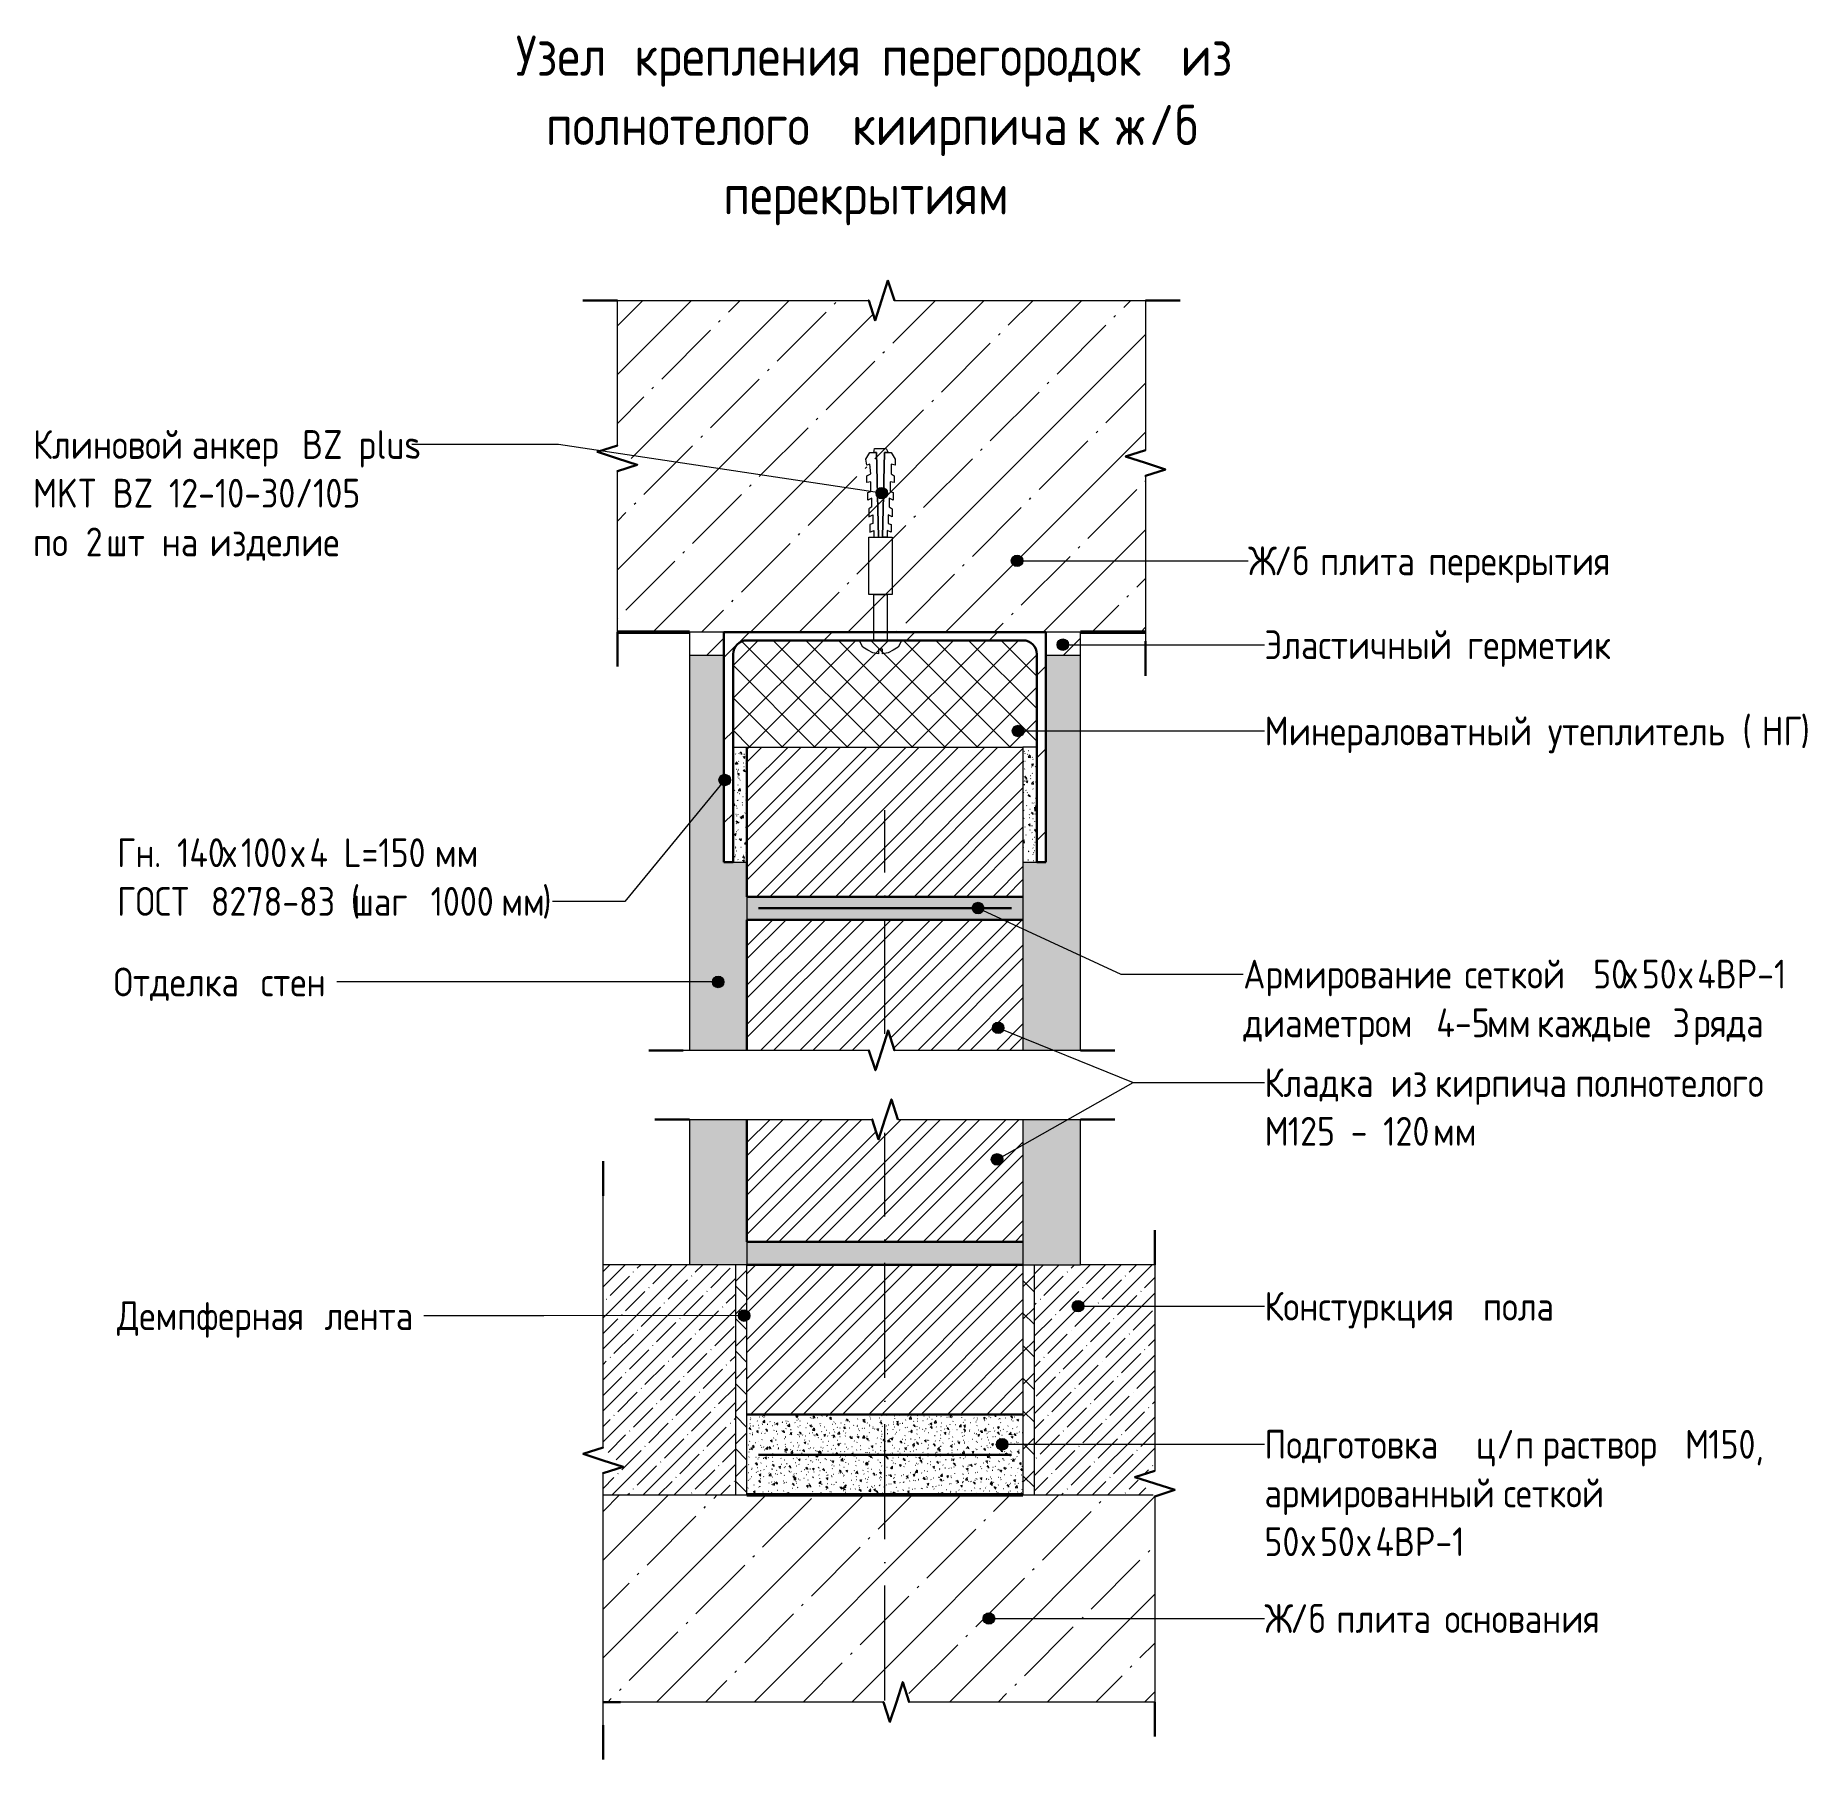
# Model space of a CAD drawing. Header units: millimetres. Extents: x -592259 to 288321, y -552984 to 293768.
# Drawn here: x 263014 to 263784, y 234125 to 234874 of the extents above; entities that cross this region are included whole.
import ezdxf

# ---------------------------------------------------------------- set-up
doc = ezdxf.new("R2010")
doc.units = ezdxf.units.MM
doc.linetypes.add('ADSK_Осевая', pattern=[70, 50, -10, 0, -10])
for name, color, linetype, lineweight in [('2)Фархверки', 40, 'Continuous', 30), ('A-DETL-____-CNTR', 250, 'ADSK_Осевая', 9), ('A-DETL-____-MEDM', 250, 'Continuous', 30), ('A-DETL-____-OTLN', 250, 'Continuous', 5), ('A-DETL-____-THIN', 250, 'Continuous', 9), ('A-DETL-GENF-OTLN', 250, 'Continuous', 5), ('G-____-____-TEXT', 250, 'Continuous', 9)]:
    doc.layers.add(name, color=color, linetype=linetype, lineweight=lineweight)
doc.styles.add('GOST Common_3', font='', dxfattribs={"width": 0.9, "height": 12.5})
doc.styles.add('GOST Common_B', font='', dxfattribs={"width": 0.9, "height": 17.5})
doc.styles.get('GOST Common_3').set_extended_font_data('GOST Common')
doc.styles.get('GOST Common_B').set_extended_font_data('GOST Common', bold=True)
pattern_1 = [(0, (260417.8504, 232026.7585), (4.064, 1.016), [0.16764, -2.88, 0.16764, -2.88, -16.256]), (0, (260417.8504, 232026.7585), (4.064, 1.016), [-6.096, 0.16764, -5.928, 0.16764, -2.88, -7.112]), (0, (260417.8504, 232026.7585), (4.064, 1.016), [-15.24, 0.16764, -1.864, 0.16764, -4.912]), (120, (260419.3744, 232027.2665), (-2.9118818, 3.01152724), [0.16764, -2.88, 0.16764, -2.88, -16.256]), (120, (260419.3744, 232027.2665), (-2.9118818, 3.01152724), [-6.096, 0.16764, -5.928, 0.16764, -2.88, -7.112]), (120, (260419.3744, 232027.2665), (-2.9118818, 3.01152724), [-15.24, 0.16764, -1.864, 0.16764, -4.912]), (240, (260419.8824, 232029.2985), (-1.1521182, -4.02752724), [0.16764, -2.88, 0.16764, -2.88, -16.256]), (240, (260419.8824, 232029.2985), (-1.1521182, -4.02752724), [-6.096, 0.16764, -5.928, 0.16764, -2.88, -7.112]), (240, (260419.8824, 232029.2985), (-1.1521182, -4.02752724), [-15.24, 0.16764, -1.864, 0.16764, -4.912])]
pattern_2 = [(315, (-2238.359, 2905.072), (8.55387, 8.55387), []), (315, (-2238.359, 2899.37), (8.55387, 8.55387), [])]
pattern_3 = [(50, (260417.8504, 232026.7585), (7.287275, -0.637261), [0.762, -8.382]), (355, (260417.8504, 232026.7585), (-1.409327, 7.64191), [0.6096, -6.706]), (100.451, (260418.458, 232026.7054), (5.877948, 7.004428), [0.6476, -7.124]), (46.184, (260417.85, 232028.7905), (10.84306, -1.681252), [1.143, -12.573]), (96.636, (260418.754, 232028.651), (9.495948, 9.896668), [0.9714, -10.685]), (351.184, (260417.85, 232028.79), (9.495953, 9.896555), [0.9144, -10.058]), (21, (260418.8664, 232028.2825), (6.064644, -4.090302), [0.762, -8.382]), (326, (260418.8664, 232028.2825), (2.472247, 7.367021), [0.6096, -6.706]), (71.451, (260419.3714, 232027.9415), (8.536783, 3.276526), [0.6476, -7.124]), (37.5, (260417.8504, 232026.7585), (0.1236133, 3.3821639), [0.16764, -6.457, 0.16764, -6.64, -6.731]), (37.5, (260417.8504, 232026.7585), (0.1236133, 3.3821639), [-13.432, 0.16764, -6.563]), (7.5, (260417.8504, 232026.7585), (2.6728276, 4.0071558), [0.16764, -3.713, 0.16764, -6.304, -2.565]), (7.5, (260417.8504, 232026.7585), (2.6728276, 4.0071558), [-10.353, 0.16764, -2.398]), (327.5, (260415.5844, 232026.7585), (5.4234019, -0.2288281), [0.16764, -2.372, 0.16764, -7.757, -10.516]), (327.5, (260415.5844, 232026.7585), (5.4234019, -0.2288281), [-10.465, 0.16764, -10.348]), (317.5, (260414.5684, 232026.7585), (5.924998, 1.0174316), [0.16764, -3.134, 0.16764, -5.095, -7.468]), (317.5, (260414.5684, 232026.7585), (5.924998, 1.0174316), [-8.565, 0.16764, -7.3])]
pattern_4 = [(45, (260417.85, 232026.76), (-21.2132, 21.2132), [30, -5, 1, -5]), (45, (260417.85, 232047.96), (-21.2132, 21.2132), [])]
pattern_5 = [(45, (260417.85, 232026.759), (-6.735192, 6.735192), []), (45, (260424.585, 232026.759), (-6.735192, 6.735192), [11.906, -2.381, 0.16764, -2.214])]
pattern_6 = [(45, (260417.85, 232026.759), (-7.071068, 7.071068), []), (135, (260417.85, 232026.759), (-7.071068, -7.071068), [])]

msp = doc.modelspace()

# ---------------------------------------------------------------- texts
at = {"layer": 'G-____-____-TEXT', "color": 7, "attachment_point": 1}
for s, insert, char_height, width, style in [('Узел', (263222.4582, 234874.3677), 17.5, 55.556944, 'GOST Common_B'), ('крепления', (263273.9527, 234874.3677), 17.5, 123.379706, 'GOST Common_B'), ('перегородок', (263381.4066, 234874.3677), 17.5, 150.797419, 'GOST Common_B'), ('из', (263511.4824, 234874.3677), 17.5, 26.335434, 'GOST Common_B'), ('\\fGOST Common|b1|i0|c204|p34|;\\W.9;/', (263497.7902, 234844.2713), 17.5, 13.708856, 'GOST Common_B'), ('\\fGOST Common|b1|i0|c204|p34|;\\W.9;б', (263509.1012, 234844.2713), 17.5, 13.708856, 'GOST Common_B'), ('полнотелого', (263235.5551, 234844.2713), 17.5, 154.405012, 'GOST Common_B'), ('киирпича', (263368.6074, 234844.2713), 17.5, 111.474647, 'GOST Common_B'), ('\\fGOST Common|b1|i0|c204|p34|;\\W.9;к', (263466.2387, 234844.2713), 17.5, 13.708856, 'GOST Common_B'), ('\\fGOST Common|b1|i0|c204|p34|;\\W.9;ж', (263483.2051, 234844.2713), 17.5, 17.677209, 'GOST Common_B'), ('перекрытиям', (263312.648, 234814.175), 17.5, 158.012606, 'GOST Common_B'), ('Клиновой', (263012.5984, 234702.8949), 12.5, 79.006303, 'GOST Common_3'), ('анкер', (263081.6547, 234702.8949), 12.5, 49.784794, 'GOST Common_3'), (' BZ plus', (263122.7312, 234702.8949), 12.5, 66.018966, 'GOST Common_3'), ('MKT BZ 12-10-30/105', (263012.5984, 234681.7282), 12.5, 173.525259, 'GOST Common_3'), (' 2 ', (263028.6719, 234660.5615), 12.5, 19.120247, 'GOST Common_3'), ('по', (263012.5984, 234660.5615), 12.5, 19.481006, 'GOST Common_3'), ('шт', (263044.4476, 234660.5615), 12.5, 24.531637, 'GOST Common_3'), ('на', (263068.5578, 234660.5615), 12.5, 20.563284, 'GOST Common_3'), ('изделие', (263089.3937, 234660.5615), 12.5, 67.462003, 'GOST Common_3'), ('\\fGOST Common|b0|i0|c204|p34|;\\W.9;Ж', (263540.8326, 234652.3331), 12.5, 13.708856, 'GOST Common_3'), ('\\fGOST Common|b0|i0|c204|p34|;\\W.9;/', (263552.1435, 234652.3331), 12.5, 9.740503, 'GOST Common_3'), ('\\fGOST Common|b0|i0|c204|p34|;\\W.9;б', (263560.1803, 234652.3331), 12.5, 9.740503, 'GOST Common_3'), ('плита', (263572.0865, 234652.3331), 12.5, 52.310109, 'GOST Common_3'), ('перекрытия', (263619.1162, 234652.3331), 12.5, 101.012625, 'GOST Common_3'), ('Эластичный', (263547.9109, 234615.8866), 12.5, 102.094903, 'GOST Common_3'), ('герметик', (263636.0172, 234615.8866), 12.5, 81.531619, 'GOST Common_3'), ('Минераловатный', (263547.9109, 234578.3866), 12.5, 144.664509, 'GOST Common_3'), ('утеплитель', (263671.1406, 234578.3866), 12.5, 102.455663, 'GOST Common_3'), (' (', (263755.675, 234578.3866), 12.5, 10.101263, 'GOST Common_3'), ('НГ', (263764.0094, 234578.3866), 12.5, 20.563284, 'GOST Common_3'), ('\\fGOST Common|b0|i0|c204|p34|;\\W.9;)', (263780.9758, 234578.3866), 12.5, 5.411391, 'GOST Common_3'), ('Гн', (263049.1288, 234525.4775), 12.5, 19.481006, 'GOST Common_3'), ('. 140', (263065.2023, 234525.4775), 12.5, 36.075937, 'GOST Common_3'), ('\\fGOST Common|b0|i0|c204|p34|;\\W.9;х', (263094.9679, 234525.4775), 12.5, 9.740503, 'GOST Common_3'), ('100', (263103.0046, 234525.4775), 12.5, 26.335434, 'GOST Common_3'), ('\\fGOST Common|b0|i0|c204|p34|;\\W.9;х', (263124.7335, 234525.4775), 12.5, 9.740503, 'GOST Common_3'), ('4 L=150 ', (263132.7702, 234525.4775), 12.5, 66.018966, 'GOST Common_3'), ('мм', (263187.2413, 234525.4775), 12.5, 21.645562, 'GOST Common_3'), (' 8278-83 (', (263083.0617, 234504.3108), 12.5, 82.974656, 'GOST Common_3'), ('\\fGOST Common|b0|i0|c204|p34|;\\W.9;)', (263233.9734, 234504.3108), 12.5, 5.411391, 'GOST Common_3'), ('ГОСТ', (263049.1288, 234504.3108), 12.5, 41.126569, 'GOST Common_3'), ('шаг', (263151.5226, 234504.3108), 12.5, 32.829103, 'GOST Common_3'), (' 1000 ', (263178.6093, 234504.3108), 12.5, 45.455681, 'GOST Common_3'), ('мм', (263216.114, 234504.3108), 12.5, 21.645562, 'GOST Common_3'), ('Отделка', (263047.6086, 234469.3112), 12.5, 72.873394, 'GOST Common_3'), ('Армирование', (263538.6932, 234472.7212), 12.5, 111.835406, 'GOST Common_3'), ('сеткой', (263634.8361, 234472.7212), 12.5, 59.525297, 'GOST Common_3'), (' 50', (263683.9494, 234472.7212), 12.5, 24.170878, 'GOST Common_3'), ('\\fGOST Common|b0|i0|c204|p34|;\\W.9;х', (263703.8924, 234472.7212), 12.5, 9.740503, 'GOST Common_3'), ('50', (263711.9291, 234472.7212), 12.5, 19.481006, 'GOST Common_3'), ('\\fGOST Common|b0|i0|c204|p34|;\\W.9;х', (263728.0025, 234472.7212), 12.5, 9.740503, 'GOST Common_3'), ('4BP-1 ', (263736.0393, 234472.7212), 12.5, 54.113906, 'GOST Common_3'), ('стен', (263111.6047, 234469.3112), 12.5, 40.044291, 'GOST Common_3'), (' 4-5', (263615.7861, 234451.5546), 12.5, 34.993659, 'GOST Common_3'), (' 3 ', (263718.4775, 234451.5546), 12.5, 19.120247, 'GOST Common_3'), ('диаметром', (263538.6932, 234451.5546), 12.5, 93.436678, 'GOST Common_3'), ('мм', (263644.6588, 234451.5546), 12.5, 21.645562, 'GOST Common_3'), ('каждые', (263666.3877, 234451.5546), 12.5, 63.132891, 'GOST Common_3'), ('ряда', (263734.2533, 234451.5546), 12.5, 40.044291, 'GOST Common_3'), ('Кладка', (263547.9109, 234425.5567), 12.5, 61.689853, 'GOST Common_3'), ('из', (263602.6797, 234425.5567), 12.5, 18.759487, 'GOST Common_3'), ('кирпича', (263622.0273, 234425.5567), 12.5, 69.2658, 'GOST Common_3'), ('полнотелого', (263683.0469, 234425.5567), 12.5, 109.67085, 'GOST Common_3'), ('\\fGOST Common|b0|i0|c204|p34|;\\W.9;М', (263547.9109, 234404.39), 12.5, 12.265819, 'GOST Common_3'), ('125 - 120 ', (263558.0313, 234404.39), 12.5, 76.480987, 'GOST Common_3'), ('мм', (263621.1344, 234404.39), 12.5, 21.645563, 'GOST Common_3'), ('Констуркция', (263547.9109, 234328.3783), 12.5, 110.392369, 'GOST Common_3'), ('Демпферная', (263049.1288, 234324.2775), 12.5, 104.620219, 'GOST Common_3'), ('лента', (263139.3187, 234324.2775), 12.5, 52.310109, 'GOST Common_3'), ('пола', (263642.8633, 234328.3783), 12.5, 40.044291, 'GOST Common_3'), ('Подготовка', (263547.9109, 234268.3783), 12.5, 102.094903, 'GOST Common_3'), ('\\fGOST Common|b0|i0|c204|p34|;\\W.9;/', (263648.8164, 234268.3783), 12.5, 9.740503, 'GOST Common_3'), ('\\fGOST Common|b0|i0|c204|p34|;\\W.9;М', (263730.6719, 234268.3783), 12.5, 12.265819, 'GOST Common_3'), ('150, ', (263740.7922, 234268.3783), 12.5, 35.715178, 'GOST Common_3'), ('\\fGOST Common|b0|i0|c204|p34|;\\W.9;ц', (263639.8867, 234268.3783), 12.5, 10.822781, 'GOST Common_3'), ('\\fGOST Common|b0|i0|c204|p34|;\\W.9;п', (263656.8531, 234268.3783), 12.5, 9.740503, 'GOST Common_3'), ('раствор', (263668.7594, 234268.3783), 12.5, 70.348078, 'GOST Common_3'), ('армированный', (263547.9109, 234247.2117), 12.5, 121.21515, 'GOST Common_3'), ('сеткой', (263651.793, 234247.2117), 12.5, 59.525297, 'GOST Common_3'), ('50', (263547.9109, 234226.045), 12.5, 19.481006, 'GOST Common_3'), ('\\fGOST Common|b0|i0|c204|p34|;\\W.9;х', (263563.9844, 234226.045), 12.5, 9.740503, 'GOST Common_3'), ('50', (263572.0211, 234226.045), 12.5, 19.481006, 'GOST Common_3'), ('\\fGOST Common|b0|i0|c204|p34|;\\W.9;х', (263588.0945, 234226.045), 12.5, 9.740503, 'GOST Common_3'), ('4BP-1 ', (263596.1313, 234226.045), 12.5, 54.113906, 'GOST Common_3'), ('\\fGOST Common|b0|i0|c204|p34|;\\W.9;Ж', (263547.9109, 234192.6657), 12.5, 13.708856, 'GOST Common_3'), ('\\fGOST Common|b0|i0|c204|p34|;\\W.9;/', (263559.2219, 234192.6657), 12.5, 9.740503, 'GOST Common_3'), ('\\fGOST Common|b0|i0|c204|p34|;\\W.9;б', (263567.2586, 234192.6657), 12.5, 9.740503, 'GOST Common_3'), ('плита', (263579.1648, 234192.6657), 12.5, 52.310109, 'GOST Common_3'), ('основания', (263626.1945, 234192.6657), 12.5, 87.303769, 'GOST Common_3')]:
    msp.add_mtext(s, dxfattribs=dict(at, insert=insert, char_height=char_height, width=width, style=style))

# ---------------------------------------------------------------- blocks, each defined once
blk = doc.blocks.new('DET_Кладка_Кирпич_Разрез2 - 120мм_10мм__обычный-25064723-АР2_Узлы крепления стен_2_7')
at = {"layer": 'A-DETL-GENF-OTLN', "lineweight": 9}
h = blk.add_hatch(dxfattribs=at)
h.set_pattern_fill('FP_45', color=256, style=0, pattern_type=2)
h.set_pattern_definition(pattern_2)
h.paths.add_polyline_path([(10, -120), (75, -120), (75, 0), (10, 0)])
h = blk.add_hatch(dxfattribs=at)
h.set_pattern_fill('FP_45', color=256, style=0, pattern_type=2)
h.set_pattern_definition(pattern_2)
h.paths.add_polyline_path([(85, -62.82), (85, -120), (138.2, -120), (138.2, -65.63), (129.54, -57.25), (138.2, -54.5), (138.2, 0), (85, 0), (85, -60)])
h = blk.add_hatch(dxfattribs=at)
h.set_pattern_fill('FP_45', color=256, style=0, pattern_type=2)
h.set_pattern_definition(pattern_2)
h.paths.add_polyline_path([(168.2, -64.15), (168.2, -120), (225, -120), (225, 0), (168.2, 0), (168.2, -53.02), (176.86, -61.4), (176.76, -61.43)])
h = blk.add_hatch(dxfattribs=at)
h.set_pattern_fill('FP_45', color=256, style=0, pattern_type=2)
h.set_pattern_definition(pattern_2)
h.paths.add_polyline_path([(235, -120), (300, -120), (300, 0), (235, 0)])
at = {"layer": 'A-DETL-GENF-OTLN', "lineweight": 30}
for p, q in [((138.2, 0), (85, 0)), ((225, 0), (168.2, 0)), ((250, 0), (235, 0))]:
    blk.add_line(p, q, dxfattribs=at)
blk = doc.blocks.new('ADSK_Обрыв_Линия - По умолчанию-34239670-АР2_Узлы крепления стен_2_7')
at = {"layer": 'A-DETL-GENF-OTLN', "lineweight": 9}
for p, q in [((7.7, 0), (114.5, 0)), ((125.63, 0), (240, 0))]:
    blk.add_line(p, q, dxfattribs=at)
blk = doc.blocks.new('ADSK_Обрыв_Линия - По умолчанию-34239665-АР2_Узлы крепления стен_2_7')
at = {"layer": 'A-DETL-GENF-OTLN', "lineweight": 9}
for p, q in [((0, 0), (109.5, 0)), ((120.63, 0), (230, 0))]:
    blk.add_line(p, q, dxfattribs=at)
blk = doc.blocks.new('ADSK_Обрыв_Линия - По умолчанию-34239632-АР2_Узлы крепления стен_2_7')
at = {"layer": 'A-DETL-GENF-OTLN', "lineweight": 9}
for p, q in [((0, 0), (89.5, 0)), ((100.63, 0), (190, 0))]:
    blk.add_line(p, q, dxfattribs=at)
blk = doc.blocks.new('ADSK_Обрыв_Линия - По умолчанию-34239668-АР2_Узлы крепления стен_2_7')
at = {"layer": 'A-DETL-GENF-OTLN', "lineweight": 9}
for p, q in [((0, 0), (79.5, 0)), ((90.63, 0), (170, 0))]:
    blk.add_line(p, q, dxfattribs=at)
blk = doc.blocks.new('ADSK_Обрыв_Линия - По умолчанию-34239669-АР2_Узлы крепления стен_2_7')
at = {"layer": 'A-DETL-GENF-OTLN', "lineweight": 9}
for p, q in [((0, 0), (80.85, 0)), ((91.98, 0), (172.7, 0))]:
    blk.add_line(p, q, dxfattribs=at)
blk = doc.blocks.new('ADSK_Обрыв_Линия - По умолчанию-34239686-АР2_Узлы крепления стен_2_7')
at = {"layer": 'A-DETL-GENF-OTLN', "lineweight": 9}
for p, q in [((0, 0), (70, 0)), ((81.13, 0), (144.12, 0))]:
    blk.add_line(p, q, dxfattribs=at)
blk = doc.blocks.new('ADSK_Обрыв_Линия - По умолчанию-34239688-АР2_Узлы крепления стен_2_7')
at = {"layer": 'A-DETL-GENF-OTLN', "lineweight": 9}
for p, q in [((6.88, 0), (72, 0)), ((83.13, 0), (155, 0))]:
    blk.add_line(p, q, dxfattribs=at)
blk = doc.blocks.new('ADSK_Обрыв_Линия - По умолчанию-34239690-АР2_Узлы крепления стен_2_7')
at = {"layer": 'A-DETL-GENF-OTLN', "lineweight": 9}
for p, q in [((0, 0), (109.29, 0)), ((120.42, 0), (229.57, 0))]:
    blk.add_line(p, q, dxfattribs=at)

# ---------------------------------------------------------------- hatches: boundary and pattern name
at = {"layer": 'A-DETL-GENF-OTLN', "lineweight": 9}
h = msp.add_hatch(dxfattribs=at)
h.set_pattern_fill('FP_40', color=90, style=0, pattern_type=2)
h.set_pattern_definition(pattern_4)
h.paths.add_polyline_path([(263266.6149, 234615.1178), (263496.1887, 234615.1178), (263496.1887, 234682.9851), (263487.5285, 234691.366), (263496.1887, 234694.116), (263496.1887, 234759.241), (263387.0327, 234759.241), (263378.6518, 234750.5808), (263375.9018, 234759.241), (263266.6149, 234759.241), (263266.6149, 234696.2478), (263275.2752, 234687.8669), (263266.6149, 234685.1169)])
at = {"layer": 'A-DETL-GENF-OTLN'}
h = msp.add_hatch(dxfattribs=at)
h.set_pattern_fill('FP_49', color=130, style=0, pattern_type=2)
h.set_pattern_definition([(45, (261292.245, 232026.151), (-14.14214, 14.14214), []), (135, (261292.245, 232026.151), (-14.14214, -14.14214), [])])
h.paths.add_polyline_path([(263297.9226, 234605.1233), (263312.9226, 234605.1233), (263312.9226, 234615.1178), (263297.9226, 234615.1178)])
at = {"layer": 'A-DETL-GENF-OTLN', "lineweight": 9}
h = msp.add_hatch(dxfattribs=at)
h.set_pattern_fill('FP_51', color=90, style=0, pattern_type=2)
h.set_pattern_definition([(45, (367657.766, 243686.299), (-17.960512, 17.960512), [])])
h.paths.add_polyline_path([(263312.9226, 234515.1178), (263316.9226, 234515.1178), (263316.9226, 234605.5256), (263317.1271, 234607.0785), (263317.7265, 234608.5256), (263318.68, 234609.7683), (263319.9226, 234610.7218), (263321.3697, 234611.3212), (263322.9226, 234611.5256), (263442.9226, 234611.5256), (263444.4755, 234611.3212), (263445.9226, 234610.7218), (263447.1653, 234609.7683), (263448.1188, 234608.5256), (263448.7182, 234607.0785), (263448.9226, 234605.1178), (263448.9226, 234515.1178), (263452.9226, 234515.1178), (263452.9226, 234615.1178), (263312.9226, 234615.1178), (263312.9226, 234519.0803)])
at = {"layer": 'A-DETL-GENF-OTLN'}
h = msp.add_hatch(dxfattribs=at)
h.set_pattern_fill('FP_50', color=130, style=0, pattern_type=2)
h.set_pattern_definition([(45, (261447.245, 232026.151), (-14.14214, 14.14214), []), (135, (261447.245, 232026.151), (-14.14214, -14.14214), [])])
h.paths.add_polyline_path([(263467.9226, 234605.1233), (263467.9226, 234615.1178), (263452.9226, 234615.1178), (263452.9226, 234605.1233)])
h = msp.add_hatch(dxfattribs=at)
h.set_pattern_fill('FP_37', color=130, style=0, pattern_type=2)
h.set_pattern_definition(pattern_6)
h.paths.add_polyline_path([(263316.9226, 234565.1178), (263448.9226, 234565.1178), (263448.9226, 234605.5256), (263448.7182, 234607.0785), (263448.1188, 234608.5256), (263447.1653, 234609.7683), (263445.9226, 234610.7218), (263444.4755, 234611.3212), (263442.9226, 234611.5256), (263322.9226, 234611.5256), (263321.3697, 234611.3212), (263319.9226, 234610.7218), (263318.68, 234609.7683), (263317.7265, 234608.5256), (263317.1271, 234607.0785), (263316.9226, 234605.1233)])
h = msp.add_hatch(dxfattribs=at)
h.set_pattern_fill('FP_39', color=130, style=0, pattern_type=2)
h.set_pattern_definition(pattern_1)
h.paths.add_polyline_path([(263297.9226, 234340.1178), (263322.9226, 234340.1178), (263322.9226, 234403.3217), (263297.9226, 234403.3217), (263297.9226, 234350.1178)])
h.paths.add_polyline_path([(263322.9226, 234433.3217), (263322.9226, 234515.1178), (263312.9226, 234515.1178), (263312.9226, 234605.1233), (263297.9226, 234605.1233), (263297.9226, 234433.3217)])
h = msp.add_hatch(dxfattribs=at)
h.set_pattern_fill('FP_39', color=130, style=0, pattern_type=2)
h.set_pattern_definition(pattern_1)
h.paths.add_polyline_path([(263447.9226, 234340.1178), (263467.9226, 234340.1178), (263467.9226, 234403.3217), (263442.9226, 234403.3217), (263442.9226, 234340.1178)])
h.paths.add_polyline_path([(263467.9226, 234433.3217), (263467.9226, 234605.1178), (263452.9226, 234605.1178), (263452.9226, 234515.1178), (263442.9226, 234515.1178), (263442.9226, 234433.3217)])
h = msp.add_hatch(dxfattribs=at)
h.set_pattern_fill('FP_41', color=130, style=0, pattern_type=2)
h.set_pattern_definition(pattern_3)
h.paths.add_polyline_path([(263316.9226, 234515.1178), (263322.9226, 234515.1178), (263322.9226, 234565.1178), (263316.9226, 234565.1178), (263316.9226, 234519.0803)])
h = msp.add_hatch(dxfattribs=at)
h.set_pattern_fill('FP_41', color=130, style=0, pattern_type=2)
h.set_pattern_definition(pattern_3)
h.paths.add_polyline_path([(263448.9226, 234515.1178), (263448.9226, 234565.1178), (263442.9226, 234565.1178), (263442.9226, 234515.1178)])
h = msp.add_hatch(dxfattribs=at)
h.set_pattern_fill('FP_41', color=130, style=0, pattern_type=2)
h.set_pattern_definition(pattern_3)
h.paths.add_polyline_path([(263442.9226, 234340.1178), (263442.9226, 234350.1178), (263322.9226, 234350.1178), (263322.9226, 234340.1178)])
h.paths.add_polyline_path([(263322.9226, 234490.1178), (263442.9226, 234490.1178), (263442.9226, 234500.1178), (263322.9226, 234500.1178)])
at = {"layer": 'A-DETL-GENF-OTLN', "lineweight": 9}
h = msp.add_hatch(dxfattribs=at)
h.set_pattern_fill('FP_48', color=170, style=0, pattern_type=2)
h.set_pattern_definition(pattern_5)
h.paths.add_polyline_path([(263269.0829, 234240.1178), (263317.9226, 234240.1178), (263317.9226, 234340.1178), (263260.4226, 234340.1178), (263260.4226, 234260.7487), (263269.0829, 234252.3678), (263260.4226, 234249.6178), (263260.4226, 234240.1178)])
at = {"layer": 'A-DETL-GENF-OTLN'}
h = msp.add_hatch(dxfattribs=at)
h.set_pattern_fill('FP_37', color=130, style=0, pattern_type=2)
h.set_pattern_definition(pattern_6)
h.paths.add_polyline_path([(263322.9226, 234240.1178), (263322.9226, 234340.1178), (263317.9226, 234340.1178), (263317.9226, 234240.1178)])
h = msp.add_hatch(dxfattribs=at)
h.set_pattern_fill('FP_37', color=130, style=0, pattern_type=2)
h.set_pattern_definition(pattern_6)
h.paths.add_polyline_path([(263447.9226, 234240.1178), (263447.9226, 234340.1178), (263442.9226, 234340.1178), (263442.9226, 234240.1178)])
at = {"layer": 'A-DETL-GENF-OTLN', "lineweight": 9}
h = msp.add_hatch(dxfattribs=at)
h.set_pattern_fill('FP_48', color=170, style=0, pattern_type=2)
h.set_pattern_definition(pattern_5)
h.paths.add_polyline_path([(263491.5652, 234240.1178), (263499.5736, 234240.1178), (263491.5652, 234247.8678), (263500.2255, 234250.6178), (263500.2255, 234340.1178), (263447.9226, 234340.1178), (263447.9226, 234240.1178)])
at = {"layer": 'A-DETL-GENF-OTLN'}
h = msp.add_hatch(dxfattribs=at)
h.set_pattern_fill('FP_41', color=130, style=0, pattern_type=2)
h.set_pattern_definition(pattern_3)
h.paths.add_polyline_path([(263322.9226, 234240.1178), (263442.9226, 234240.1178), (263442.9226, 234275.1178), (263322.9226, 234275.1178)])
at = {"layer": 'A-DETL-GENF-OTLN', "lineweight": 9}
h = msp.add_hatch(dxfattribs=at)
h.set_pattern_fill('FP_40', color=90, style=0, pattern_type=2)
h.set_pattern_definition(pattern_4)
h.paths.add_polyline_path([(263297.9226, 234150.1178), (263382.2918, 234150.1178), (263390.6726, 234158.7781), (263393.4226, 234150.1178), (263500.2255, 234150.1178), (263500.2255, 234239.487), (263499.5736, 234240.1178), (263260.4226, 234240.1178), (263260.4226, 234150.1178)])
at = {"layer": 'G-____-____-TEXT'}
h = msp.add_hatch(color=110, dxfattribs=at)
edge = h.paths.add_edge_path()
edge.add_arc((263381.599, 234675.4949), 2.5, 0, 360)
h = msp.add_hatch(color=110, dxfattribs=at)
edge = h.paths.add_edge_path()
edge.add_arc((263440.36, 234646.0831), 2.5, 0, 360)
h = msp.add_hatch(color=110, dxfattribs=at)
edge = h.paths.add_edge_path()
edge.add_arc((263460.2277, 234609.6366), 2.5, 0, 360)
h = msp.add_hatch(color=110, dxfattribs=at)
edge = h.paths.add_edge_path()
edge.add_arc((263440.7857, 234572.1366), 2.5, 0, 360)
h = msp.add_hatch(color=110, dxfattribs=at)
edge = h.paths.add_edge_path()
edge.add_arc((263313.2814, 234550.8452), 2.5, 0, 360)
h = msp.add_hatch(color=110, dxfattribs=at)
edge = h.paths.add_edge_path()
edge.add_arc((263423.3843, 234495.1738), 2.5, 0, 360)
h = msp.add_hatch(color=110, dxfattribs=at)
edge = h.paths.add_edge_path()
edge.add_arc((263310.4168, 234463.0612), 2.5, 0, 360)
h = msp.add_hatch(color=110, dxfattribs=at)
edge = h.paths.add_edge_path()
edge.add_arc((263432.1321, 234443.089), 2.5, 0, 360)
h = msp.add_hatch(color=110, dxfattribs=at)
edge = h.paths.add_edge_path()
edge.add_arc((263431.6559, 234385.9556), 2.5, 0, 360)
h = msp.add_hatch(color=110, dxfattribs=at)
edge = h.paths.add_edge_path()
edge.add_arc((263321.7099, 234318.0608), 2.5, 0, 360)
h = msp.add_hatch(color=110, dxfattribs=at)
edge = h.paths.add_edge_path()
edge.add_arc((263466.8675, 234322.1283), 2.5, 0, 360)
h = msp.add_hatch(color=110, dxfattribs=at)
edge = h.paths.add_edge_path()
edge.add_arc((263433.8916, 234262.1283), 2.5, 0, 360)
h = msp.add_hatch(color=110, dxfattribs=at)
edge = h.paths.add_edge_path()
edge.add_arc((263428.1238, 234186.4157), 2.5, 0, 360)

# ---------------------------------------------------------------- linework, layer by layer
at = {"layer": '2)Фархверки'}
for p, q in [((263266.6149, 234759.241), (263251.6149, 234759.241)), ((263496.1887, 234759.241), (263511.1887, 234759.241)), ((263266.6149, 234615.1178), (263266.6149, 234600.1178)), ((263496.1887, 234611.116), (263496.1887, 234596.116)), ((263295.2255, 234433.3217), (263280.2255, 234433.3217)), ((263467.9226, 234433.3217), (263482.9226, 234433.3217)), ((263297.9226, 234403.3217), (263282.9226, 234403.3217)), ((263467.9226, 234403.3217), (263482.9226, 234403.3217)), ((263260.4226, 234370.1178), (263260.4226, 234385.1178)), ((263500.2255, 234340.1178), (263500.2255, 234355.1178)), ((263267.9226, 234150.1178), (263260.4226, 234150.1178)), ((263500.2255, 234150.1178), (263500.2255, 234135.1178)), ((263260.4226, 234140.1178), (263260.4226, 234125.1178))]:
    msp.add_line(p, q, dxfattribs=at)
for points in [[(263378.6518, 234750.5808), (263375.9018, 234759.241), (263378.6518, 234750.5808), (263381.4018, 234759.241), (263384.2173, 234767.906), (263387.0327, 234759.241), (263384.2173, 234767.906), (263381.4018, 234759.241)], [(263275.2752, 234687.8669), (263266.6149, 234685.1169), (263275.2752, 234687.8669), (263266.6149, 234690.6169), (263257.9499, 234693.4324), (263266.6149, 234696.2478), (263257.9499, 234693.4324), (263266.6149, 234690.6169)], [(263487.5285, 234691.366), (263496.1887, 234694.116), (263487.5285, 234691.366), (263496.1887, 234688.616), (263504.8537, 234685.8006), (263496.1887, 234682.9851), (263504.8537, 234685.8006), (263496.1887, 234688.616)], [(263384.3241, 234441.982), (263387.0741, 234433.3217), (263384.3241, 234441.982), (263381.5741, 234433.3217), (263378.7586, 234424.6567), (263375.9432, 234433.3217), (263378.7586, 234424.6567), (263381.5741, 234433.3217)], [(263380.1726, 234394.6615), (263377.4226, 234403.3217), (263380.1726, 234394.6615), (263382.9226, 234403.3217), (263385.7381, 234411.9867), (263388.5535, 234403.3217), (263385.7381, 234411.9867), (263382.9226, 234403.3217)], [(263269.0829, 234252.3678), (263260.4226, 234249.6178), (263269.0829, 234252.3678), (263260.4226, 234255.1178), (263251.7576, 234257.9333), (263260.4226, 234260.7487), (263251.7576, 234257.9333), (263260.4226, 234255.1178)], [(263491.5652, 234247.8678), (263500.2255, 234250.6178), (263491.5652, 234247.8678), (263500.2255, 234245.1178), (263508.8905, 234242.3024), (263500.2255, 234239.487), (263508.8905, 234242.3024), (263500.2255, 234245.1178)], [(263390.6726, 234158.7781), (263393.4226, 234150.1178), (263390.6726, 234158.7781), (263387.9226, 234150.1178), (263385.1072, 234141.4528), (263382.2918, 234150.1178), (263385.1072, 234141.4528), (263387.9226, 234150.1178)]]:
    msp.add_lwpolyline(points, dxfattribs=at)
at = {"layer": 'A-DETL-____-CNTR'}
for p, q in [((263382.9226, 234440.5338), (263382.9226, 234537.7478)), ((263382.9226, 234150.7697), (263382.9226, 234397.5031))]:
    msp.add_line(p, q, dxfattribs=at)
at = {"layer": 'A-DETL-____-MEDM'}
for p, q in [((263452.9226, 234615.1178), (263312.9226, 234615.1178)), ((263312.9226, 234615.1178), (263312.9226, 234515.1178)), ((263452.9226, 234515.1178), (263452.9226, 234615.1178)), ((263316.9226, 234515.1178), (263316.9226, 234605.5256)), ((263322.9226, 234611.5256), (263442.9226, 234611.5256)), ((263448.9226, 234605.5256), (263448.9226, 234515.1178)), ((263312.9226, 234515.1178), (263316.9226, 234515.1178)), ((263448.9226, 234515.1178), (263452.9226, 234515.1178))]:
    msp.add_line(p, q, dxfattribs=at)
for centre, start, end in [((263322.9226, 234605.5256), 90, 180), ((263442.9226, 234605.5256), 360, 90)]:
    msp.add_arc(centre, 6, start, end, dxfattribs=at)
at = {"layer": 'A-DETL-____-OTLN', "lineweight": 9}
for p, q in [((263374.6465, 234690.2058), (263376.3386, 234693.1669)), ((263375.0695, 234687.6678), (263374.6465, 234690.2058)), ((263376.3386, 234693.1669), (263379.2996, 234693.1669)), ((263378.0306, 234693.1669), (263378.4536, 234694.859)), ((263379.2996, 234693.1669), (263378.0306, 234693.1669)), ((263378.4536, 234694.859), (263380.9917, 234694.859)), ((263380.1457, 234656.3649), (263379.2996, 234693.1669)), ((263379.2996, 234693.1669), (263380.1457, 234656.3649)), ((263380.9917, 234694.859), (263383.5298, 234694.859)), ((263382.6837, 234693.1669), (263381.8377, 234656.3649)), ((263381.8377, 234656.3649), (263382.6837, 234693.1669)), ((263384.3758, 234693.1669), (263382.6837, 234693.1669)), ((263382.6837, 234693.1669), (263385.6448, 234693.1669)), ((263383.5298, 234694.859), (263384.3758, 234693.1669)), ((263385.6448, 234693.1669), (263387.3369, 234690.2058)), ((263387.3369, 234690.2058), (263387.3369, 234687.6678)), ((263376.3386, 234688.0908), (263375.0695, 234687.6678)), ((263375.0695, 234683.0146), (263376.7616, 234683.8606)), ((263375.0695, 234680.0535), (263375.0695, 234683.0146)), ((263376.7616, 234683.8606), (263376.3386, 234688.0908)), ((263387.3369, 234687.6678), (263385.6448, 234688.0908)), ((263385.6448, 234688.0908), (263385.6448, 234683.8606)), ((263385.6448, 234683.8606), (263386.9139, 234683.0146)), ((263386.9139, 234683.0146), (263386.9139, 234680.0535)), ((263376.7616, 234680.4766), (263375.0695, 234680.0535)), ((263375.4925, 234675.8234), (263376.7616, 234676.2464)), ((263375.4925, 234672.4393), (263375.4925, 234675.8234)), ((263376.7616, 234676.2464), (263376.7616, 234680.4766)), ((263386.9139, 234680.0535), (263385.2218, 234680.4766)), ((263385.2218, 234680.4766), (263385.2218, 234676.2464)), ((263385.2218, 234676.2464), (263386.4908, 234675.8234)), ((263386.4908, 234675.8234), (263386.4908, 234672.4393)), ((263377.1846, 234673.2854), (263375.4925, 234672.4393)), ((263377.1846, 234669.4782), (263375.9156, 234668.6322)), ((263375.9156, 234668.6322), (263375.9156, 234665.2481)), ((263377.1846, 234669.4782), (263377.1846, 234673.2854)), ((263386.4908, 234672.4393), (263384.7988, 234673.2854)), ((263384.7988, 234673.2854), (263384.7988, 234669.4782)), ((263384.7988, 234669.4782), (263386.0678, 234668.6322)), ((263386.0678, 234668.6322), (263386.0678, 234665.2481)), ((263375.9156, 234665.2481), (263377.6076, 234666.0941)), ((263377.6076, 234662.287), (263376.3386, 234661.864)), ((263376.3386, 234661.864), (263376.3386, 234658.4799)), ((263376.3386, 234658.4799), (263378.0306, 234659.326)), ((263377.6076, 234666.0941), (263377.6076, 234662.287)), ((263378.0306, 234659.326), (263378.0306, 234656.3649)), ((263385.6448, 234658.4799), (263383.9528, 234659.326)), ((263383.9528, 234659.326), (263383.9528, 234656.3649)), ((263386.0678, 234665.2481), (263384.3758, 234666.0941)), ((263384.3758, 234666.0941), (263384.3758, 234662.287)), ((263384.3758, 234662.287), (263385.6448, 234661.864)), ((263385.6448, 234661.864), (263385.6448, 234658.4799)), ((263375.9156, 234631.4072), (263375.9156, 234656.3649)), ((263375.9156, 234656.3649), (263386.0678, 234656.3649)), ((263378.0306, 234656.3649), (263380.1457, 234656.3649)), ((263383.9528, 234656.3649), (263381.8377, 234656.3649)), ((263386.0678, 234656.3649), (263386.0678, 234631.4072)), ((263380.9917, 234631.4072), (263375.9156, 234631.4072)), ((263378.0306, 234611.5256), (263378.0306, 234631.4072)), ((263378.0306, 234631.4072), (263383.9528, 234631.4072)), ((263386.0678, 234631.4072), (263380.9917, 234631.4072)), ((263383.9528, 234631.4072), (263383.9528, 234611.5256)), ((263372.1084, 234611.5256), (263378.0306, 234611.5256)), ((263372.1084, 234610.6796), (263372.1084, 234611.5256)), ((263373.3775, 234608.5645), (263372.1084, 234610.6796)), ((263375.4925, 234607.2955), (263373.3775, 234608.5645)), ((263377.6076, 234606.0265), (263375.4925, 234607.2955)), ((263380.1457, 234605.6035), (263377.6076, 234606.0265)), ((263381.8377, 234607.7185), (263380.1457, 234607.7185)), ((263380.1457, 234607.7185), (263380.1457, 234605.6035)), ((263381.8377, 234605.6035), (263381.8377, 234607.7185)), ((263384.3758, 234606.0265), (263381.8377, 234605.6035)), ((263383.9528, 234611.5256), (263389.8749, 234611.5256)), ((263386.4908, 234607.2955), (263384.3758, 234606.0265)), ((263388.6059, 234608.5645), (263386.4908, 234607.2955)), ((263389.8749, 234610.6796), (263388.6059, 234608.5645)), ((263389.8749, 234611.5256), (263389.8749, 234610.6796)), ((263297.9226, 234605.1233), (263297.9226, 234433.3217)), ((263467.9226, 234433.3217), (263467.9226, 234605.1178)), ((263316.9226, 234565.1178), (263442.9226, 234565.1178)), ((263448.9226, 234565.1178), (263442.9226, 234565.1178)), ((263316.9226, 234515.1178), (263322.9226, 234515.1178)), ((263442.9226, 234515.1178), (263442.9226, 234433.3217)), ((263442.9226, 234515.1178), (263448.9226, 234515.1178)), ((263322.9226, 234500.1178), (263322.9226, 234490.1178)), ((263297.9226, 234403.3217), (263297.9226, 234340.1178)), ((263442.9226, 234403.3217), (263442.9226, 234340.1178)), ((263467.9226, 234340.1178), (263467.9226, 234403.3217)), ((263322.9226, 234350.1178), (263322.9226, 234340.1178)), ((263442.9226, 234340.1178), (263467.9226, 234340.1178))]:
    msp.add_line(p, q, dxfattribs=at)
at = {"layer": 'A-DETL-____-OTLN', "lineweight": 50}
for p, q in [((263266.6149, 234615.1178), (263297.9226, 234615.1178)), ((263467.9226, 234615.1178), (263496.1887, 234615.1178)), ((263442.9226, 234240.1178), (263322.9226, 234240.1178))]:
    msp.add_line(p, q, dxfattribs=at)
at = {"layer": 'A-DETL-____-OTLN', "lineweight": 30}
for p, q in [((263322.9226, 234515.1178), (263322.9226, 234565.1178)), ((263442.9226, 234500.1178), (263322.9226, 234500.1178)), ((263322.9226, 234490.1178), (263442.9226, 234490.1178)), ((263327.9226, 234495.1178), (263437.9226, 234495.1178)), ((263442.9226, 234350.1178), (263322.9226, 234350.1178)), ((263322.9226, 234340.1178), (263442.9226, 234340.1178)), ((263442.9226, 234275.1178), (263322.9226, 234275.1178)), ((263327.9226, 234257.6178), (263437.9226, 234257.6178))]:
    msp.add_line(p, q, dxfattribs=at)
at = {"layer": 'A-DETL-____-OTLN', "lineweight": 20}
for p, q in [((263442.9226, 234565.1178), (263442.9226, 234515.1178)), ((263317.9226, 234340.1178), (263260.4226, 234340.1178)), ((263322.9226, 234340.1178), (263317.9226, 234340.1178)), ((263317.9226, 234340.1178), (263317.9226, 234240.1178)), ((263322.9226, 234240.1178), (263322.9226, 234340.1178)), ((263442.9226, 234340.1178), (263442.9226, 234240.1178)), ((263447.9226, 234240.1178), (263447.9226, 234340.1178)), ((263500.2255, 234340.1178), (263467.9226, 234340.1178)), ((263260.4226, 234240.1178), (263317.9226, 234240.1178)), ((263317.9226, 234240.1178), (263322.9226, 234240.1178)), ((263442.9226, 234240.1178), (263447.9226, 234240.1178)), ((263447.9226, 234240.1178), (263499.5736, 234240.1178))]:
    msp.add_line(p, q, dxfattribs=at)
at = {"layer": 'A-DETL-____-THIN'}
for p, q in [((263312.9226, 234615.1178), (263297.9226, 234615.1178)), ((263297.9226, 234615.1178), (263297.9226, 234605.1233)), ((263467.9226, 234615.1178), (263452.9226, 234615.1178)), ((263467.9226, 234605.1233), (263467.9226, 234615.1178)), ((263297.9226, 234605.1233), (263312.9226, 234605.1233)), ((263452.9226, 234605.1233), (263467.9226, 234605.1233))]:
    msp.add_line(p, q, dxfattribs=at)
at = {"layer": 'G-____-____-TEXT', "color": 110}
for p, q in [((263241.0037, 234696.6449), (263177.2023, 234696.6449)), ((263381.599, 234675.4949), (263241.0037, 234696.6449)), ((263440.36, 234646.0831), (263540.8326, 234646.0831)), ((263460.2277, 234609.6366), (263547.9109, 234609.6366)), ((263440.7857, 234572.1366), (263547.9109, 234572.1366)), ((263313.2814, 234550.8452), (263269.9122, 234498.0608)), ((263246.1228, 234498.0608), (263238.4382, 234498.0608)), ((263269.9122, 234498.0608), (263246.1228, 234498.0608)), ((263423.3843, 234495.1738), (263485.5146, 234466.4712)), ((263209.1787, 234463.0612), (263144.6445, 234463.0612)), ((263310.4168, 234463.0612), (263209.1787, 234463.0612)), ((263485.5146, 234466.4712), (263538.6932, 234466.4712)), ((263432.1321, 234443.089), (263490.8057, 234419.3067)), ((263431.6559, 234385.9556), (263490.8057, 234419.3067)), ((263490.8057, 234419.3067), (263547.9109, 234419.3067)), ((263490.8057, 234419.3067), (263547.9109, 234419.3067)), ((263466.8675, 234322.1283), (263547.9109, 234322.1283)), ((263234.6683, 234318.0275), (263182.4788, 234318.0275)), ((263321.7099, 234318.0608), (263234.6683, 234318.0275)), ((263433.8916, 234262.1283), (263547.9109, 234262.1283)), ((263428.1238, 234186.4157), (263547.9109, 234186.4157))]:
    msp.add_line(p, q, dxfattribs=at)
for centre in [(263381.599, 234675.4949), (263440.36, 234646.0831), (263460.2277, 234609.6366), (263440.7857, 234572.1366), (263313.2814, 234550.8452), (263423.3843, 234495.1738), (263310.4168, 234463.0612), (263432.1321, 234443.089), (263431.6559, 234385.9556), (263321.7099, 234318.0608), (263466.8675, 234322.1283), (263433.8916, 234262.1283), (263428.1238, 234186.4157)]:
    msp.add_circle(centre, 2.5, dxfattribs=at)

# ---------------------------------------------------------------- block references
at = {"layer": 'A-DETL-GENF-OTLN', "lineweight": 9}
for name, p, rotation in [('ADSK_Обрыв_Линия - По умолчанию-34239686-АР2_Узлы крепления стен_2_7', (263266.6149, 234615.1178), 89.9999999999999), ('ADSK_Обрыв_Линия - По умолчанию-34239688-АР2_Узлы крепления стен_2_7', (263496.1887, 234766.116), 269.9999999999999), ('DET_Кладка_Кирпич_Разрез2 - 120мм_10мм__обычный-25064723-АР2_Узлы крепления стен_2_7', (263322.9226, 234265.1178), 90), ('ADSK_Обрыв_Линия - По умолчанию-34239669-АР2_Узлы крепления стен_2_7', (263467.9226, 234433.3217), 180), ('ADSK_Обрыв_Линия - По умолчанию-34239665-АР2_Узлы крепления стен_2_7', (263260.4226, 234140.1178), 89.99999999999984), ('ADSK_Обрыв_Линия - По умолчанию-34239632-АР2_Узлы крепления стен_2_7', (263500.2255, 234340.1178), 269.9999999999998), ('ADSK_Обрыв_Линия - По умолчанию-34239670-АР2_Узлы крепления стен_2_7', (263507.9226, 234150.1178), 180)]:
    msp.add_blockref(name, p, dxfattribs=dict(at, rotation=rotation))
for name, p in [('ADSK_Обрыв_Линия - По умолчанию-34239690-АР2_Узлы крепления стен_2_7', (263266.6149, 234759.241)), ('ADSK_Обрыв_Линия - По умолчанию-34239668-АР2_Узлы крепления стен_2_7', (263297.9226, 234403.3217))]:
    msp.add_blockref(name, p, dxfattribs=at)

msp.set_redraw_order([(e.dxf.handle, doc.entitydb.next_handle()) for e in msp.query("TEXT MTEXT ATTDEF DIMENSION ARC_DIMENSION")])  # texts and dimensions are drawn at this point

doc.saveas('drawing.dxf')
